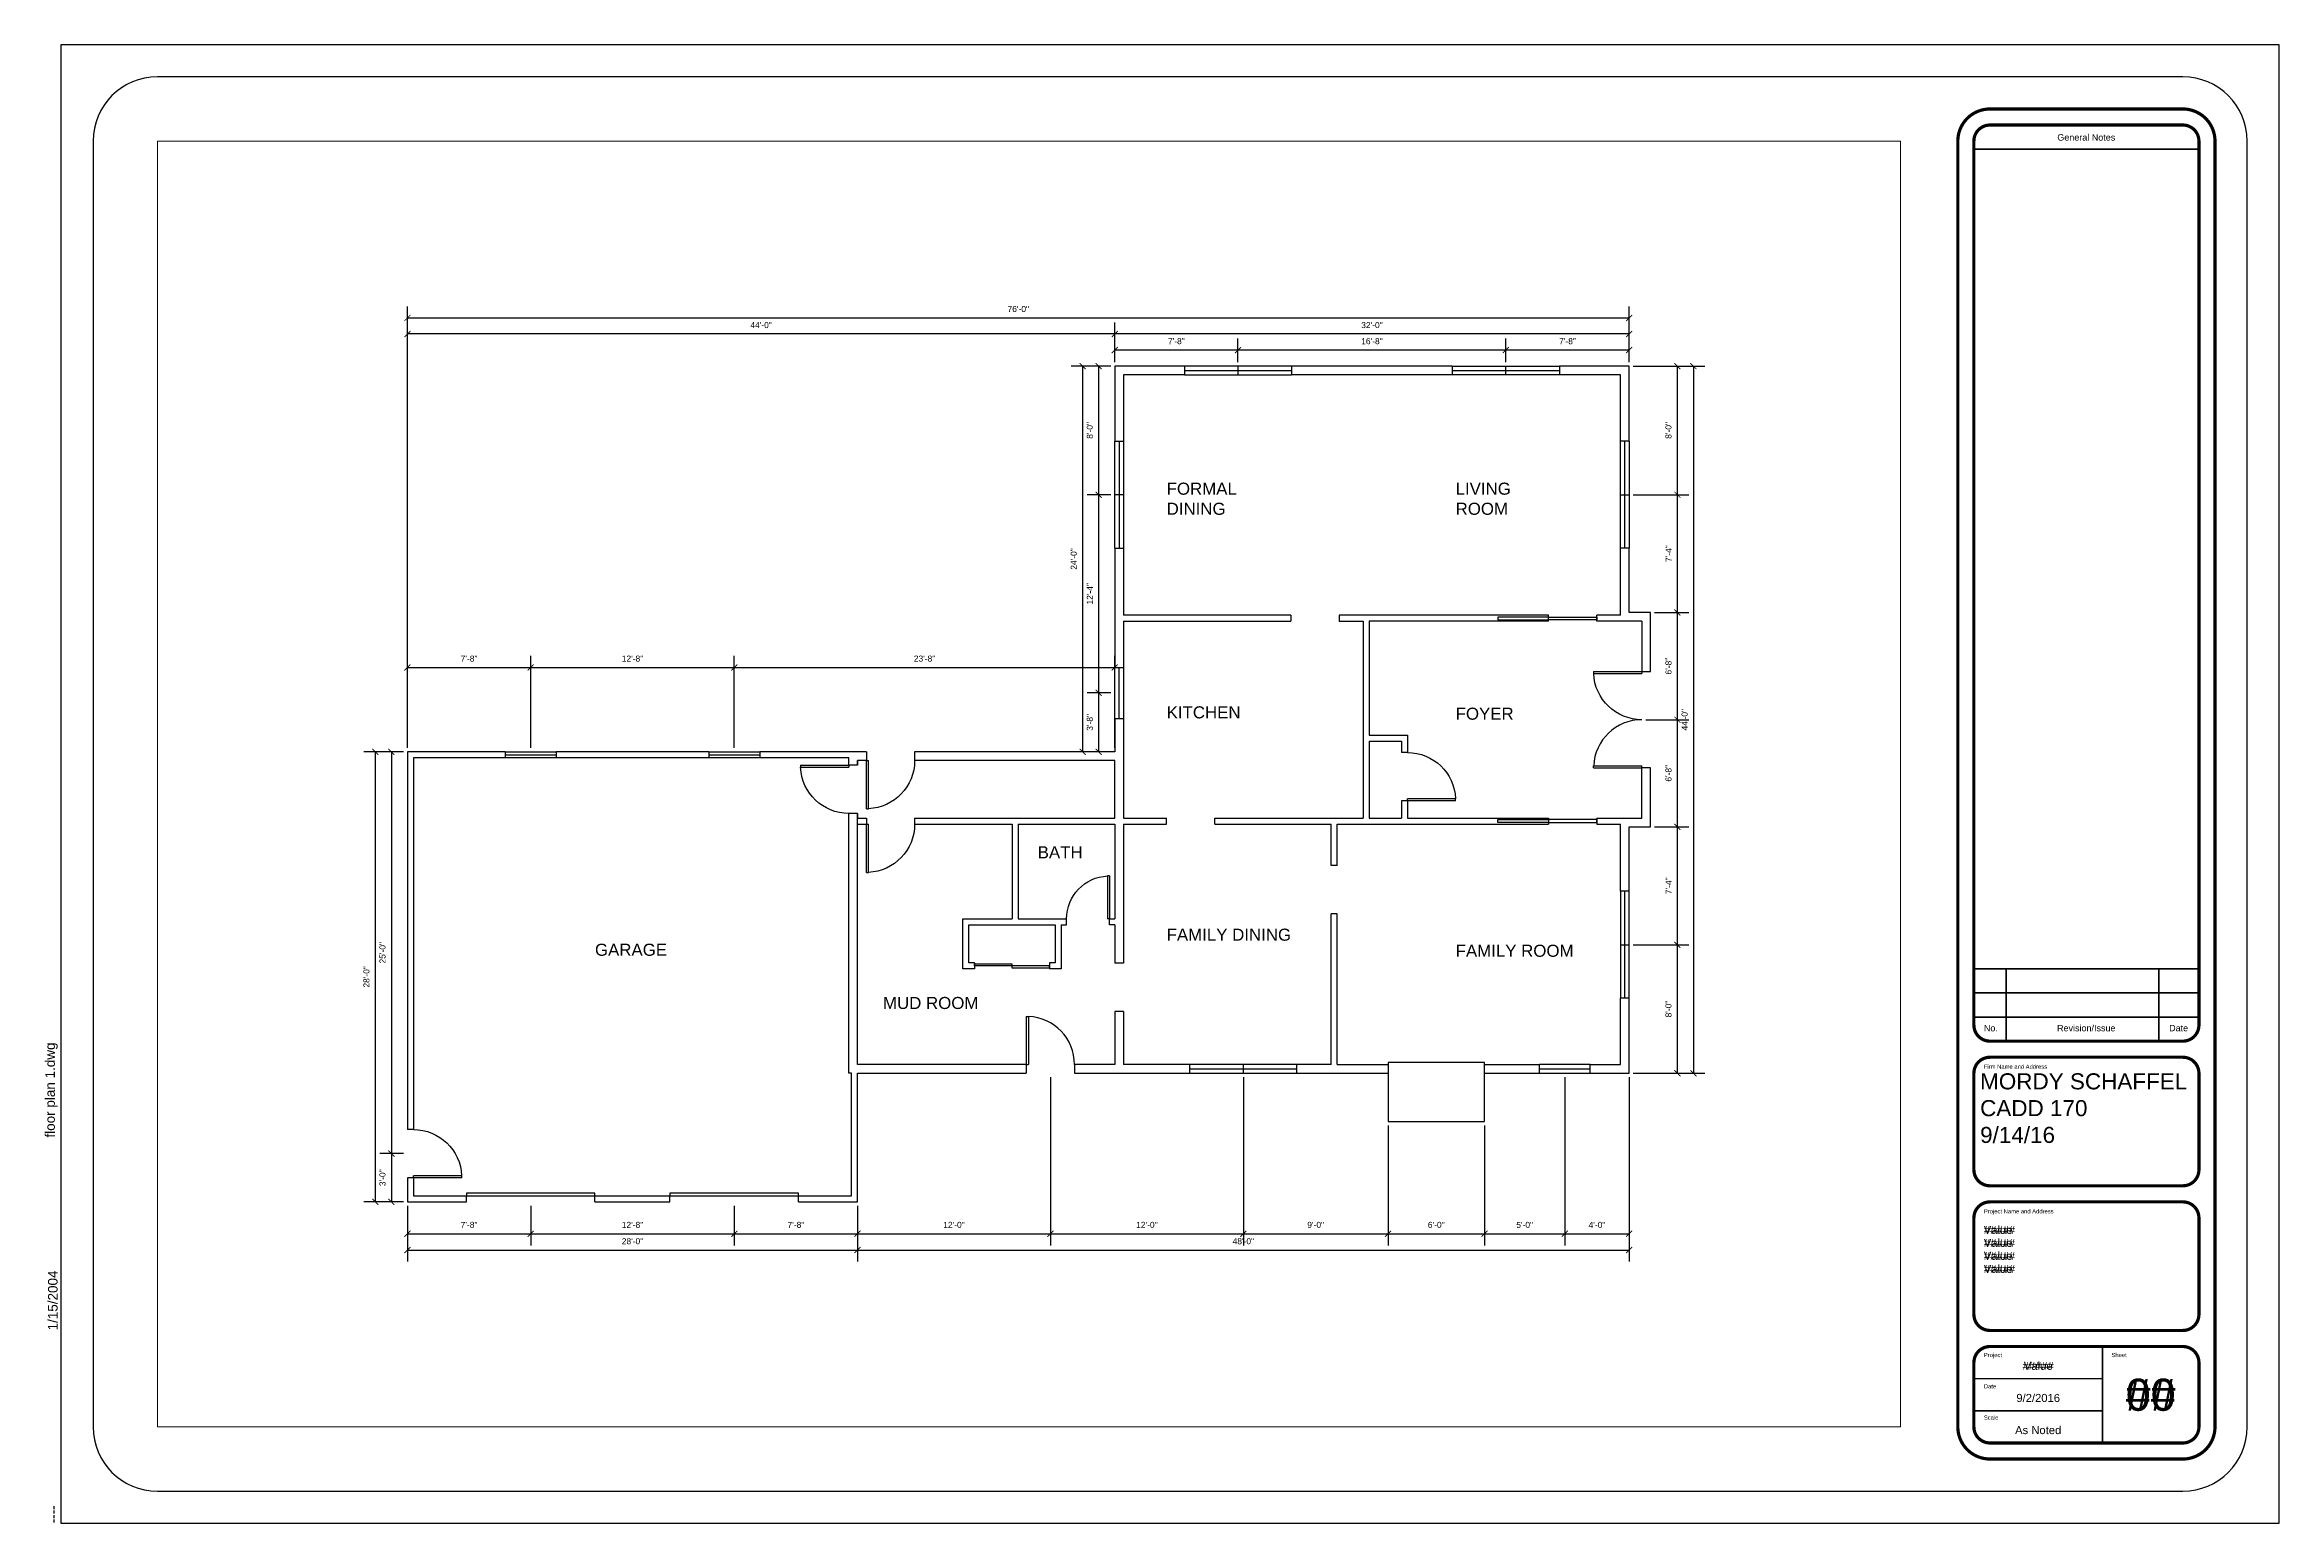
# Paper-space layout 'Arch D' of a CAD drawing. Header units: inches. Extents: x -0.3 to 34.5, y 0 to 23.
# The model-space entities are those that its viewports show. They can reach past a viewport. Long polylines and large blocks are cut down to what shows.
import ezdxf
from ezdxf.enums import TextEntityAlignment as Align

# ---------------------------------------------------------------- set-up
doc = ezdxf.new("R2010")
doc.units = ezdxf.units.IN
doc.header["$MEASUREMENT"] = 0
for name, color, linetype in [('a-door', 2, 'Continuous'), ('flr-1', 201, 'Continuous'), ('flr-1-a-anno-dims', 30, 'Continuous'), ('flr-1-a-anno-text', 4, 'Continuous'), ('flr-1-a-glaz', 2, 'Continuous'), ('flr-1-a-glaz-sill', 1, 'Continuous'), ('Title Block', 7, 'Continuous')]:
    doc.layers.add(name, color=color, linetype=linetype)
doc.styles.add('Roman', font='arial.ttf')
doc.dimstyles.get("Standard").update_dxf_attribs({"dimtxt": 0.09375, "dimasz": 0.09375, "dimexe": 0.18, "dimexo": 0.0625, "dimgap": 0.09, "dimtad": 1, "dimdec": 6, "dimzin": 3, "dimdsep": 46, "dimlunit": 4, "dimtxsty": 'Roman', "dimblk": 'ARCHTICK', "dimcen": 0.09, "dimclrd": 256, "dimclre": 256, "dimclrt": 256, "dimadec": 0, "dimazin": 0, "dimtfac": 1, "dimtdec": 6, "dimtofl": 0, "dimtmove": 2, "dimatfit": 3, "dimfxl": 1, "dimtolj": 1, "dimtzin": 0, "dimlwd": -1, "dimlwe": -1, "dimarcsym": 0})

# ---------------------------------------------------------------- blocks, each defined once
blk = doc.blocks.new('Title Block')
at = {"layer": 'Title Block'}
for p, q in [((34.5, 23), (0, 23)), ((0, 23), (0, 0)), ((34.5, 0), (34.5, 23)), ((33, 22.5), (1.5, 22.5)), ((0.5, 21.5), (0.5, 1.5)), ((34, 1.5), (34, 21.5)), ((1.5, 0.5), (33, 0.5)), ((0, 0), (34.5, 0))]:
    blk.add_line(p, q, dxfattribs=at)
at = {"layer": 'Title Block', "const_width": 0.05}
for points in [[(30, 1), (33, 1, 0.414214), (33.5, 1.5), (33.5, 21.5, 0.414214), (33, 22), (30, 22, 0.414214), (29.5, 21.5), (29.5, 1.5, 0.414214)], [(30, 7.5), (33, 7.5, 0.414214), (33.25, 7.75), (33.25, 21.5, 0.414214), (33, 21.75), (30, 21.75, 0.414214), (29.75, 21.5), (29.75, 7.75, 0.414214)], [(30, 5.25), (33, 5.25, 0.414214), (33.25, 5.5), (33.25, 7, 0.414214), (33, 7.25), (30, 7.25, 0.414214), (29.75, 7), (29.75, 5.5, 0.414214)], [(30, 3), (33, 3, 0.414214), (33.25, 3.25), (33.25, 4.75, 0.414214), (33, 5), (30, 5, 0.414214), (29.75, 4.75), (29.75, 3.25, 0.414214)], [(30, 1.25), (33, 1.25, 0.414214), (33.25, 1.5), (33.25, 2.5, 0.414214), (33, 2.75), (30, 2.75, 0.414214), (29.75, 2.5), (29.75, 1.5, 0.414214)]]:
    blk.add_lwpolyline(points, format="xyb", close=True, dxfattribs=at)
at = {"layer": 'Title Block', "const_width": 0.025}
for points in [[(29.75, 21.375), (33.25, 21.375)], [(29.75, 8.625), (33.25, 8.625)], [(30.25, 7.5), (30.25, 8.625)], [(32.625, 7.5), (32.625, 8.625)], [(29.75, 8.25), (33.25, 8.25)], [(29.75, 7.875), (33.25, 7.875)], [(31.75, 1.25), (31.75, 2.75)], [(29.75, 2.25), (31.75, 2.25)], [(29.75, 1.75), (31.75, 1.75)]]:
    blk.add_lwpolyline(points, dxfattribs=at)
at = {"layer": 'Title Block'}
for centre, start, end in [((1.5, 21.5), 90, 180), ((33, 21.5), 0, 90), ((1.5, 1.5), 180, 270), ((33, 1.5), 270, 0)]:
    blk.add_arc(centre, 1, start, end, dxfattribs=at)
at = {"layer": 'Title Block', "style": 'Roman'}
for s, p in [('General Notes', (31.498, 21.558)), ('No.', (30.014, 7.703)), ('Revision/Issue', (31.498, 7.703)), ('Date', (32.934, 7.703))]:
    blk.add_text(s, height=0.1, dxfattribs=at).set_placement(p, align=Align.MIDDLE_CENTER)
for s, p in [('Firm Name and Address', (29.905, 7.071)), ('Project Name and Address', (29.905, 4.821)), ('Project', (29.905, 2.585)), ('Sheet', (31.89, 2.585)), ('Date', (29.905, 2.099)), ('Scale', (29.905, 1.613))]:
    blk.add_text(s, height=0.065, dxfattribs=at).set_placement(p)
at = {"layer": 'Title Block', "color": 0, "style": 'Roman', "flags": 8}
for tag, p in [('PROJECTNAME', (29.905, 4.502)), ('PROJECTADDRESS1', (29.905, 4.3)), ('PROJECTADDRESS2', (29.905, 4.098)), ('PROJECTADDRESS3', (29.905, 3.895))]:
    blk.add_attdef(tag, p, '', height=0.125, dxfattribs=at)
at = {"layer": 'Title Block', "style": 'Roman', "flags": 8}
for tag, height, p in [('PROJECTNAME', 0.125, (30.75, 2.45)), ('SHEETNO', 0.5, (32.5, 2)), ('DATE', 0.125, (30.75, 1.95))]:
    blk.add_attdef(tag, text='', height=height, dxfattribs=at).set_placement(p, align=Align.MIDDLE_CENTER)
at = {"layer": 'Title Block', "style": 'Roman'}
blk.add_attdef('SCALE', text='', height=0.125, dxfattribs=at).set_placement((30.75, 1.45), align=Align.MIDDLE_CENTER)
blk = doc.blocks.new('DR-36')
for p, q in [((0, 36), (0, 0)), ((0, 36), (1.5, 36)), ((1.5, 36), (1.5, 0)), ((0, 0), (1.5, 0))]:
    blk.add_line(p, q)
blk.add_arc((0, 0), 36, 0, 87.6141)
blk = doc.blocks.new('pocket-48')
for p, q in [((-36, 1.375), (-36, 3.375)), ((-36, 3.375), (0, 3.375)), ((0, 1.375), (-36, 1.375)), ((38, 3.375), (0, 3.375)), ((0, 3.375), (0, 1.375)), ((0, 1.375), (38, 1.375)), ((0, 1.375), (0, 0)), ((38, 1.375), (38, 3.375))]:
    blk.add_line(p, q)
blk = doc.blocks.new('_ArchTick')
at = {"color": 0, "linetype": 'ByBlock', "const_width": 0.15}
blk.add_lwpolyline([(-0.5, -0.5), (0.5, 0.5)], dxfattribs=at)
blk = doc.blocks.new('*D8')
at = {"layer": 'Defpoints', "color": 0, "transparency": 16777216}
for p in [(384, 36), (384, 0), (-528, -288)]:
    blk.add_point(p, dxfattribs=at)
at = {"layer": 'flr-1-a-anno-dims', "transparency": 16777216}
for p, q in [((-528, -285), (-528, 44.6)), ((-528, 36), (384, 36)), ((384, 3), (384, 44.6))]:
    blk.add_line(p, q, dxfattribs=at)
at = {"layer": 'flr-1-a-anno-dims', "transparency": 16777216, "xscale": 4.5, "yscale": 4.5, "zscale": 4.5, "rotation": 180}
blk.add_blockref('_ArchTick', (-528, 36), dxfattribs=at)
at = {"layer": 'flr-1-a-anno-dims', "transparency": 16777216, "xscale": 4.5, "yscale": 4.5, "zscale": 4.5}
blk.add_blockref('_ArchTick', (384, 36), dxfattribs=at)
at = {"layer": 'flr-1-a-anno-dims', "transparency": 16777216, "insert": (-72, 42.6), "char_height": 4.5, "attachment_point": 5, "style": 'Roman'}
blk.add_mtext('\\A1;76\'-0"', dxfattribs=at)
blk = doc.blocks.new('*D9')
at = {"layer": 'Defpoints', "color": 0, "transparency": 16777216}
for p in [(0, 24), (0, 0), (384, 0)]:
    blk.add_point(p, dxfattribs=at)
at = {"layer": 'flr-1-a-anno-dims', "transparency": 16777216}
for p, q in [((0, 3), (0, 32.6)), ((384, 24), (0, 24)), ((384, 3), (384, 32.6))]:
    blk.add_line(p, q, dxfattribs=at)
at = {"layer": 'flr-1-a-anno-dims', "transparency": 16777216, "xscale": 4.5, "yscale": 4.5, "zscale": 4.5, "rotation": 180}
blk.add_blockref('_ArchTick', (0, 24), dxfattribs=at)
at = {"layer": 'flr-1-a-anno-dims', "transparency": 16777216, "xscale": 4.5, "yscale": 4.5, "zscale": 4.5}
blk.add_blockref('_ArchTick', (384, 24), dxfattribs=at)
at = {"layer": 'flr-1-a-anno-dims', "transparency": 16777216, "insert": (192, 30.6), "char_height": 4.5, "attachment_point": 5, "style": 'Roman'}
blk.add_mtext('\\A1;32\'-0"', dxfattribs=at)
blk = doc.blocks.new('*D10')
at = {"layer": 'Defpoints', "color": 0, "transparency": 16777216}
for p in [(-528, 24), (0, 0), (-528, -288)]:
    blk.add_point(p, dxfattribs=at)
at = {"layer": 'flr-1-a-anno-dims', "transparency": 16777216}
for p, q in [((-528, -285), (-528, 32.6)), ((0, 24), (-528, 24)), ((0, 3), (0, 32.6))]:
    blk.add_line(p, q, dxfattribs=at)
at = {"layer": 'flr-1-a-anno-dims', "transparency": 16777216, "xscale": 4.5, "yscale": 4.5, "zscale": 4.5, "rotation": 180}
blk.add_blockref('_ArchTick', (-528, 24), dxfattribs=at)
at = {"layer": 'flr-1-a-anno-dims', "transparency": 16777216, "xscale": 4.5, "yscale": 4.5, "zscale": 4.5}
blk.add_blockref('_ArchTick', (0, 24), dxfattribs=at)
at = {"layer": 'flr-1-a-anno-dims', "transparency": 16777216, "insert": (-264, 30.6), "char_height": 4.5, "attachment_point": 5, "style": 'Roman'}
blk.add_mtext('\\A1;44\'-0"', dxfattribs=at)
blk = doc.blocks.new('*D11')
at = {"layer": 'Defpoints', "color": 0, "transparency": 16777216}
for p in [(292, 12), (292, 0), (384, 0)]:
    blk.add_point(p, dxfattribs=at)
at = {"layer": 'flr-1-a-anno-dims', "transparency": 16777216}
for p, q in [((292, 3), (292, 20.6)), ((384, 3), (384, 20.6)), ((384, 12), (292, 12))]:
    blk.add_line(p, q, dxfattribs=at)
at = {"layer": 'flr-1-a-anno-dims', "transparency": 16777216, "xscale": 4.5, "yscale": 4.5, "zscale": 4.5, "rotation": 180}
blk.add_blockref('_ArchTick', (292, 12), dxfattribs=at)
at = {"layer": 'flr-1-a-anno-dims', "transparency": 16777216, "xscale": 4.5, "yscale": 4.5, "zscale": 4.5}
blk.add_blockref('_ArchTick', (384, 12), dxfattribs=at)
at = {"layer": 'flr-1-a-anno-dims', "transparency": 16777216, "insert": (338, 18.6), "char_height": 4.5, "attachment_point": 5, "style": 'Roman'}
blk.add_mtext('\\A1;7\'-8"', dxfattribs=at)
blk = doc.blocks.new('*D12')
at = {"layer": 'Defpoints', "color": 0, "transparency": 16777216}
for p in [(92, 12), (92, 0), (292, 0)]:
    blk.add_point(p, dxfattribs=at)
at = {"layer": 'flr-1-a-anno-dims', "transparency": 16777216}
for p, q in [((92, 3), (92, 20.6)), ((292, 3), (292, 20.6)), ((292, 12), (92, 12))]:
    blk.add_line(p, q, dxfattribs=at)
at = {"layer": 'flr-1-a-anno-dims', "transparency": 16777216, "xscale": 4.5, "yscale": 4.5, "zscale": 4.5, "rotation": 180}
blk.add_blockref('_ArchTick', (92, 12), dxfattribs=at)
at = {"layer": 'flr-1-a-anno-dims', "transparency": 16777216, "xscale": 4.5, "yscale": 4.5, "zscale": 4.5}
blk.add_blockref('_ArchTick', (292, 12), dxfattribs=at)
at = {"layer": 'flr-1-a-anno-dims', "transparency": 16777216, "insert": (192, 18.6), "char_height": 4.5, "attachment_point": 5, "style": 'Roman'}
blk.add_mtext('\\A1;16\'-8"', dxfattribs=at)
blk = doc.blocks.new('*D13')
at = {"layer": 'Defpoints', "color": 0, "transparency": 16777216}
for p in [(0, 12), (0, 0), (92, 0)]:
    blk.add_point(p, dxfattribs=at)
at = {"layer": 'flr-1-a-anno-dims', "transparency": 16777216}
for p, q in [((0, 3), (0, 20.6)), ((92, 3), (92, 20.6)), ((92, 12), (0, 12))]:
    blk.add_line(p, q, dxfattribs=at)
at = {"layer": 'flr-1-a-anno-dims', "transparency": 16777216, "xscale": 4.5, "yscale": 4.5, "zscale": 4.5, "rotation": 180}
blk.add_blockref('_ArchTick', (0, 12), dxfattribs=at)
at = {"layer": 'flr-1-a-anno-dims', "transparency": 16777216, "xscale": 4.5, "yscale": 4.5, "zscale": 4.5}
blk.add_blockref('_ArchTick', (92, 12), dxfattribs=at)
at = {"layer": 'flr-1-a-anno-dims', "transparency": 16777216, "insert": (46, 18.6), "char_height": 4.5, "attachment_point": 5, "style": 'Roman'}
blk.add_mtext('\\A1;7\'-8"', dxfattribs=at)
blk = doc.blocks.new('*D14')
at = {"layer": 'Defpoints', "color": 0, "transparency": 16777216}
for p in [(384, 0), (384, -528), (432, -528)]:
    blk.add_point(p, dxfattribs=at)
at = {"layer": 'flr-1-a-anno-dims', "transparency": 16777216}
for p, q in [((387, 0), (440.6, 0)), ((432, 0), (432, -528)), ((387, -528), (440.6, -528))]:
    blk.add_line(p, q, dxfattribs=at)
at = {"layer": 'flr-1-a-anno-dims', "transparency": 16777216, "xscale": 4.5, "yscale": 4.5, "zscale": 4.5}
for p, rotation in [((432, 0), 90), ((432, -528), 270)]:
    blk.add_blockref('_ArchTick', p, dxfattribs=dict(at, rotation=rotation))
at = {"layer": 'flr-1-a-anno-dims', "transparency": 16777216, "insert": (425.4, -264), "char_height": 4.5, "attachment_point": 5, "rotation": 90, "style": 'Roman'}
blk.add_mtext('\\A1;44\'-0"', dxfattribs=at)
blk = doc.blocks.new('*D15')
at = {"layer": 'Defpoints', "color": 0, "transparency": 16777216}
for p in [(384, -432), (420, -432), (384, -528)]:
    blk.add_point(p, dxfattribs=at)
at = {"layer": 'flr-1-a-anno-dims', "transparency": 16777216}
for p, q in [((387, -432), (428.6, -432)), ((420, -528), (420, -432)), ((387, -528), (428.6, -528))]:
    blk.add_line(p, q, dxfattribs=at)
at = {"layer": 'flr-1-a-anno-dims', "transparency": 16777216, "xscale": 4.5, "yscale": 4.5, "zscale": 4.5}
for p, rotation in [((420, -432), 90), ((420, -528), 270)]:
    blk.add_blockref('_ArchTick', p, dxfattribs=dict(at, rotation=rotation))
at = {"layer": 'flr-1-a-anno-dims', "transparency": 16777216, "insert": (413.4, -480), "char_height": 4.5, "attachment_point": 5, "rotation": 90, "style": 'Roman'}
blk.add_mtext('\\A1;8\'-0"', dxfattribs=at)
blk = doc.blocks.new('*D16')
at = {"layer": 'Defpoints', "color": 0, "transparency": 16777216}
for p in [(400, -344), (420, -344), (384, -432)]:
    blk.add_point(p, dxfattribs=at)
at = {"layer": 'flr-1-a-anno-dims', "transparency": 16777216}
for p, q in [((403, -344), (428.64, -344)), ((420, -432), (420, -344)), ((387, -432), (428.64, -432))]:
    blk.add_line(p, q, dxfattribs=at)
at = {"layer": 'flr-1-a-anno-dims', "transparency": 16777216, "xscale": 4.5, "yscale": 4.5, "zscale": 4.5}
for p, rotation in [((420, -344), 90), ((420, -432), 270)]:
    blk.add_blockref('_ArchTick', p, dxfattribs=dict(at, rotation=rotation))
at = {"layer": 'flr-1-a-anno-dims', "transparency": 16777216, "insert": (413.43, -388), "char_height": 4.5, "attachment_point": 5, "rotation": 90, "style": 'Roman'}
blk.add_mtext('\\A1;7\'-4"', dxfattribs=at)
blk = doc.blocks.new('*D17')
at = {"layer": 'Defpoints', "color": 0, "transparency": 16777216}
for p in [(393.5, -264), (420, -264), (400, -344)]:
    blk.add_point(p, dxfattribs=at)
at = {"layer": 'flr-1-a-anno-dims', "transparency": 16777216}
for p, q in [((396.5, -264), (428.6, -264)), ((420, -344), (420, -264)), ((403, -344), (428.6, -344))]:
    blk.add_line(p, q, dxfattribs=at)
at = {"layer": 'flr-1-a-anno-dims', "transparency": 16777216, "xscale": 4.5, "yscale": 4.5, "zscale": 4.5}
for p, rotation in [((420, -264), 90), ((420, -344), 270)]:
    blk.add_blockref('_ArchTick', p, dxfattribs=dict(at, rotation=rotation))
at = {"layer": 'flr-1-a-anno-dims', "transparency": 16777216, "insert": (413.4, -304), "char_height": 4.5, "attachment_point": 5, "rotation": 90, "style": 'Roman'}
blk.add_mtext('\\A1;6\'-8"', dxfattribs=at)
blk = doc.blocks.new('*D18')
at = {"layer": 'Defpoints', "color": 0, "transparency": 16777216}
for p in [(400, -184), (420, -184), (393.5, -264)]:
    blk.add_point(p, dxfattribs=at)
at = {"layer": 'flr-1-a-anno-dims', "transparency": 16777216}
for p, q in [((403, -184), (428.6, -184)), ((420, -264), (420, -184)), ((396.5, -264), (428.6, -264))]:
    blk.add_line(p, q, dxfattribs=at)
at = {"layer": 'flr-1-a-anno-dims', "transparency": 16777216, "xscale": 4.5, "yscale": 4.5, "zscale": 4.5}
for p, rotation in [((420, -184), 90), ((420, -264), 270)]:
    blk.add_blockref('_ArchTick', p, dxfattribs=dict(at, rotation=rotation))
at = {"layer": 'flr-1-a-anno-dims', "transparency": 16777216, "insert": (413.4, -224), "char_height": 4.5, "attachment_point": 5, "rotation": 90, "style": 'Roman'}
blk.add_mtext('\\A1;6\'-8"', dxfattribs=at)
blk = doc.blocks.new('*D19')
at = {"layer": 'Defpoints', "color": 0, "transparency": 16777216}
for p in [(384, -96), (420, -96), (400, -184)]:
    blk.add_point(p, dxfattribs=at)
at = {"layer": 'flr-1-a-anno-dims', "transparency": 16777216}
for p, q in [((387, -96), (428.64, -96)), ((420, -184), (420, -96)), ((403, -184), (428.64, -184))]:
    blk.add_line(p, q, dxfattribs=at)
at = {"layer": 'flr-1-a-anno-dims', "transparency": 16777216, "xscale": 4.5, "yscale": 4.5, "zscale": 4.5}
for p, rotation in [((420, -96), 90), ((420, -184), 270)]:
    blk.add_blockref('_ArchTick', p, dxfattribs=dict(at, rotation=rotation))
at = {"layer": 'flr-1-a-anno-dims', "transparency": 16777216, "insert": (413.43, -140), "char_height": 4.5, "attachment_point": 5, "rotation": 90, "style": 'Roman'}
blk.add_mtext('\\A1;7\'-4"', dxfattribs=at)
blk = doc.blocks.new('*D20')
at = {"layer": 'Defpoints', "color": 0, "transparency": 16777216}
for p in [(384, 0), (420, 0), (384, -96)]:
    blk.add_point(p, dxfattribs=at)
at = {"layer": 'flr-1-a-anno-dims', "transparency": 16777216}
for p, q in [((387, 0), (428.6, 0)), ((420, -96), (420, 0)), ((387, -96), (428.6, -96))]:
    blk.add_line(p, q, dxfattribs=at)
at = {"layer": 'flr-1-a-anno-dims', "transparency": 16777216, "xscale": 4.5, "yscale": 4.5, "zscale": 4.5}
for p, rotation in [((420, 0), 90), ((420, -96), 270)]:
    blk.add_blockref('_ArchTick', p, dxfattribs=dict(at, rotation=rotation))
at = {"layer": 'flr-1-a-anno-dims', "transparency": 16777216, "insert": (413.4, -48), "char_height": 4.5, "attachment_point": 5, "rotation": 90, "style": 'Roman'}
blk.add_mtext('\\A1;8\'-0"', dxfattribs=at)
blk = doc.blocks.new('*D21')
at = {"layer": 'Defpoints', "color": 0, "transparency": 16777216}
for p in [(-528, -624), (-192, -624), (-192, -660)]:
    blk.add_point(p, dxfattribs=at)
at = {"layer": 'flr-1-a-anno-dims', "transparency": 16777216}
for p, q in [((-528, -627), (-528, -668.6)), ((-192, -627), (-192, -668.6)), ((-528, -660), (-192, -660))]:
    blk.add_line(p, q, dxfattribs=at)
at = {"layer": 'flr-1-a-anno-dims', "transparency": 16777216, "xscale": 4.5, "yscale": 4.5, "zscale": 4.5, "rotation": 180}
blk.add_blockref('_ArchTick', (-528, -660), dxfattribs=at)
at = {"layer": 'flr-1-a-anno-dims', "transparency": 16777216, "xscale": 4.5, "yscale": 4.5, "zscale": 4.5}
blk.add_blockref('_ArchTick', (-192, -660), dxfattribs=at)
at = {"layer": 'flr-1-a-anno-dims', "transparency": 16777216, "insert": (-360, -653.4), "char_height": 4.5, "attachment_point": 5, "style": 'Roman'}
blk.add_mtext('\\A1;28\'-0"', dxfattribs=at)
blk = doc.blocks.new('*D22')
at = {"layer": 'Defpoints', "color": 0, "transparency": 16777216}
for p in [(384, -528), (-192, -624), (384, -660)]:
    blk.add_point(p, dxfattribs=at)
at = {"layer": 'flr-1-a-anno-dims', "transparency": 16777216}
for p, q in [((384, -531), (384, -668.6)), ((-192, -627), (-192, -668.6)), ((-192, -660), (384, -660))]:
    blk.add_line(p, q, dxfattribs=at)
at = {"layer": 'flr-1-a-anno-dims', "transparency": 16777216, "xscale": 4.5, "yscale": 4.5, "zscale": 4.5, "rotation": 180}
blk.add_blockref('_ArchTick', (-192, -660), dxfattribs=at)
at = {"layer": 'flr-1-a-anno-dims', "transparency": 16777216, "xscale": 4.5, "yscale": 4.5, "zscale": 4.5}
blk.add_blockref('_ArchTick', (384, -660), dxfattribs=at)
at = {"layer": 'flr-1-a-anno-dims', "transparency": 16777216, "insert": (96, -653.4), "char_height": 4.5, "attachment_point": 5, "style": 'Roman'}
blk.add_mtext('\\A1;48\'-0"', dxfattribs=at)
blk = doc.blocks.new('*D23')
at = {"layer": 'Defpoints', "color": 0, "transparency": 16777216}
for p in [(-528, -624), (-436, -624), (-436, -647.8)]:
    blk.add_point(p, dxfattribs=at)
at = {"layer": 'flr-1-a-anno-dims', "transparency": 16777216}
for p, q in [((-528, -627), (-528, -656.5)), ((-436, -627), (-436, -656.5)), ((-528, -647.8), (-436, -647.8))]:
    blk.add_line(p, q, dxfattribs=at)
at = {"layer": 'flr-1-a-anno-dims', "transparency": 16777216, "xscale": 4.5, "yscale": 4.5, "zscale": 4.5, "rotation": 180}
blk.add_blockref('_ArchTick', (-528, -647.8), dxfattribs=at)
at = {"layer": 'flr-1-a-anno-dims', "transparency": 16777216, "xscale": 4.5, "yscale": 4.5, "zscale": 4.5}
blk.add_blockref('_ArchTick', (-436, -647.8), dxfattribs=at)
at = {"layer": 'flr-1-a-anno-dims', "transparency": 16777216, "insert": (-482, -641.2), "char_height": 4.5, "attachment_point": 5, "style": 'Roman'}
blk.add_mtext('\\A1;7\'-8"', dxfattribs=at)
blk = doc.blocks.new('*D24')
at = {"layer": 'Defpoints', "color": 0, "transparency": 16777216}
for p in [(-436, -624), (-284, -624), (-284, -647.8)]:
    blk.add_point(p, dxfattribs=at)
at = {"layer": 'flr-1-a-anno-dims', "transparency": 16777216}
for p, q in [((-436, -627), (-436, -656.5)), ((-284, -627), (-284, -656.5)), ((-436, -647.8), (-284, -647.8))]:
    blk.add_line(p, q, dxfattribs=at)
at = {"layer": 'flr-1-a-anno-dims', "transparency": 16777216, "xscale": 4.5, "yscale": 4.5, "zscale": 4.5, "rotation": 180}
blk.add_blockref('_ArchTick', (-436, -647.8), dxfattribs=at)
at = {"layer": 'flr-1-a-anno-dims', "transparency": 16777216, "xscale": 4.5, "yscale": 4.5, "zscale": 4.5}
blk.add_blockref('_ArchTick', (-284, -647.8), dxfattribs=at)
at = {"layer": 'flr-1-a-anno-dims', "transparency": 16777216, "insert": (-360, -641.2), "char_height": 4.5, "attachment_point": 5, "style": 'Roman'}
blk.add_mtext('\\A1;12\'-8"', dxfattribs=at)
blk = doc.blocks.new('*D25')
at = {"layer": 'Defpoints', "color": 0, "transparency": 16777216}
for p in [(-284, -624), (-192, -624), (-192, -647.8)]:
    blk.add_point(p, dxfattribs=at)
at = {"layer": 'flr-1-a-anno-dims', "transparency": 16777216}
for p, q in [((-284, -627), (-284, -656.5)), ((-192, -627), (-192, -656.5)), ((-284, -647.8), (-192, -647.8))]:
    blk.add_line(p, q, dxfattribs=at)
at = {"layer": 'flr-1-a-anno-dims', "transparency": 16777216, "xscale": 4.5, "yscale": 4.5, "zscale": 4.5, "rotation": 180}
blk.add_blockref('_ArchTick', (-284, -647.8), dxfattribs=at)
at = {"layer": 'flr-1-a-anno-dims', "transparency": 16777216, "xscale": 4.5, "yscale": 4.5, "zscale": 4.5}
blk.add_blockref('_ArchTick', (-192, -647.8), dxfattribs=at)
at = {"layer": 'flr-1-a-anno-dims', "transparency": 16777216, "insert": (-238, -641.2), "char_height": 4.5, "attachment_point": 5, "style": 'Roman'}
blk.add_mtext('\\A1;7\'-8"', dxfattribs=at)
blk = doc.blocks.new('*D26')
at = {"layer": 'Defpoints', "color": 0, "transparency": 16777216}
for p in [(-48, -528), (-192, -624), (-48, -647.8)]:
    blk.add_point(p, dxfattribs=at)
at = {"layer": 'flr-1-a-anno-dims', "transparency": 16777216}
for p, q in [((-48, -531), (-48, -656.5)), ((-192, -627), (-192, -656.5)), ((-192, -647.8), (-48, -647.8))]:
    blk.add_line(p, q, dxfattribs=at)
at = {"layer": 'flr-1-a-anno-dims', "transparency": 16777216, "xscale": 4.5, "yscale": 4.5, "zscale": 4.5, "rotation": 180}
blk.add_blockref('_ArchTick', (-192, -647.8), dxfattribs=at)
at = {"layer": 'flr-1-a-anno-dims', "transparency": 16777216, "xscale": 4.5, "yscale": 4.5, "zscale": 4.5}
blk.add_blockref('_ArchTick', (-48, -647.8), dxfattribs=at)
at = {"layer": 'flr-1-a-anno-dims', "transparency": 16777216, "insert": (-120, -641.2), "char_height": 4.5, "attachment_point": 5, "style": 'Roman'}
blk.add_mtext('\\A1;12\'-0"', dxfattribs=at)
blk = doc.blocks.new('*D27')
at = {"layer": 'Defpoints', "color": 0, "transparency": 16777216}
for p in [(-48, -528), (96, -528), (96, -647.8)]:
    blk.add_point(p, dxfattribs=at)
at = {"layer": 'flr-1-a-anno-dims', "transparency": 16777216}
for p, q in [((-48, -531), (-48, -656.5)), ((96, -531), (96, -656.5)), ((-48, -647.8), (96, -647.8))]:
    blk.add_line(p, q, dxfattribs=at)
at = {"layer": 'flr-1-a-anno-dims', "transparency": 16777216, "xscale": 4.5, "yscale": 4.5, "zscale": 4.5, "rotation": 180}
blk.add_blockref('_ArchTick', (-48, -647.8), dxfattribs=at)
at = {"layer": 'flr-1-a-anno-dims', "transparency": 16777216, "xscale": 4.5, "yscale": 4.5, "zscale": 4.5}
blk.add_blockref('_ArchTick', (96, -647.8), dxfattribs=at)
at = {"layer": 'flr-1-a-anno-dims', "transparency": 16777216, "insert": (24, -641.2), "char_height": 4.5, "attachment_point": 5, "style": 'Roman'}
blk.add_mtext('\\A1;12\'-0"', dxfattribs=at)
blk = doc.blocks.new('*D28')
at = {"layer": 'Defpoints', "color": 0, "transparency": 16777216}
for p in [(96, -528), (204, -564), (204, -647.8)]:
    blk.add_point(p, dxfattribs=at)
at = {"layer": 'flr-1-a-anno-dims', "transparency": 16777216}
for p, q in [((96, -531), (96, -656.5)), ((204, -567), (204, -656.5)), ((96, -647.8), (204, -647.8))]:
    blk.add_line(p, q, dxfattribs=at)
at = {"layer": 'flr-1-a-anno-dims', "transparency": 16777216, "xscale": 4.5, "yscale": 4.5, "zscale": 4.5, "rotation": 180}
blk.add_blockref('_ArchTick', (96, -647.8), dxfattribs=at)
at = {"layer": 'flr-1-a-anno-dims', "transparency": 16777216, "xscale": 4.5, "yscale": 4.5, "zscale": 4.5}
blk.add_blockref('_ArchTick', (204, -647.8), dxfattribs=at)
at = {"layer": 'flr-1-a-anno-dims', "transparency": 16777216, "insert": (150, -641.2), "char_height": 4.5, "attachment_point": 5, "style": 'Roman'}
blk.add_mtext('\\A1;9\'-0"', dxfattribs=at)
blk = doc.blocks.new('*D29')
at = {"layer": 'Defpoints', "color": 0, "transparency": 16777216}
for p in [(204, -564), (276, -564), (276, -647.8)]:
    blk.add_point(p, dxfattribs=at)
at = {"layer": 'flr-1-a-anno-dims', "transparency": 16777216}
for p, q in [((204, -567), (204, -656.5)), ((276, -567), (276, -656.5)), ((204, -647.8), (276, -647.8))]:
    blk.add_line(p, q, dxfattribs=at)
at = {"layer": 'flr-1-a-anno-dims', "transparency": 16777216, "xscale": 4.5, "yscale": 4.5, "zscale": 4.5, "rotation": 180}
blk.add_blockref('_ArchTick', (204, -647.8), dxfattribs=at)
at = {"layer": 'flr-1-a-anno-dims', "transparency": 16777216, "xscale": 4.5, "yscale": 4.5, "zscale": 4.5}
blk.add_blockref('_ArchTick', (276, -647.8), dxfattribs=at)
at = {"layer": 'flr-1-a-anno-dims', "transparency": 16777216, "insert": (240, -641.2), "char_height": 4.5, "attachment_point": 5, "style": 'Roman'}
blk.add_mtext('\\A1;6\'-0"', dxfattribs=at)
blk = doc.blocks.new('*D30')
at = {"layer": 'Defpoints', "color": 0, "transparency": 16777216}
for p in [(336, -528), (276, -564), (336, -647.8)]:
    blk.add_point(p, dxfattribs=at)
at = {"layer": 'flr-1-a-anno-dims', "transparency": 16777216}
for p, q in [((336, -531), (336, -656.5)), ((276, -567), (276, -656.5)), ((276, -647.8), (336, -647.8))]:
    blk.add_line(p, q, dxfattribs=at)
at = {"layer": 'flr-1-a-anno-dims', "transparency": 16777216, "xscale": 4.5, "yscale": 4.5, "zscale": 4.5, "rotation": 180}
blk.add_blockref('_ArchTick', (276, -647.8), dxfattribs=at)
at = {"layer": 'flr-1-a-anno-dims', "transparency": 16777216, "xscale": 4.5, "yscale": 4.5, "zscale": 4.5}
blk.add_blockref('_ArchTick', (336, -647.8), dxfattribs=at)
at = {"layer": 'flr-1-a-anno-dims', "transparency": 16777216, "insert": (306, -641.2), "char_height": 4.5, "attachment_point": 5, "style": 'Roman'}
blk.add_mtext('\\A1;5\'-0"', dxfattribs=at)
blk = doc.blocks.new('*D31')
at = {"layer": 'Defpoints', "color": 0, "transparency": 16777216}
for p in [(336, -528), (384, -528), (384, -647.8)]:
    blk.add_point(p, dxfattribs=at)
at = {"layer": 'flr-1-a-anno-dims', "transparency": 16777216}
for p, q in [((336, -531), (336, -656.5)), ((384, -531), (384, -656.5)), ((336, -647.8), (384, -647.8))]:
    blk.add_line(p, q, dxfattribs=at)
at = {"layer": 'flr-1-a-anno-dims', "transparency": 16777216, "xscale": 4.5, "yscale": 4.5, "zscale": 4.5, "rotation": 180}
blk.add_blockref('_ArchTick', (336, -647.8), dxfattribs=at)
at = {"layer": 'flr-1-a-anno-dims', "transparency": 16777216, "xscale": 4.5, "yscale": 4.5, "zscale": 4.5}
blk.add_blockref('_ArchTick', (384, -647.8), dxfattribs=at)
at = {"layer": 'flr-1-a-anno-dims', "transparency": 16777216, "insert": (360, -641.2), "char_height": 4.5, "attachment_point": 5, "style": 'Roman'}
blk.add_mtext('\\A1;4\'-0"', dxfattribs=at)
blk = doc.blocks.new('*D32')
at = {"layer": 'Defpoints', "color": 0, "transparency": 16777216}
for p in [(-528, -288), (-540, -588), (-528, -588)]:
    blk.add_point(p, dxfattribs=at)
at = {"layer": 'flr-1-a-anno-dims', "transparency": 16777216}
for p, q in [((-531, -288), (-548.6, -288)), ((-540, -288), (-540, -588)), ((-531, -588), (-548.6, -588))]:
    blk.add_line(p, q, dxfattribs=at)
at = {"layer": 'flr-1-a-anno-dims', "transparency": 16777216, "xscale": 4.5, "yscale": 4.5, "zscale": 4.5}
for p, rotation in [((-540, -288), 90), ((-540, -588), 270)]:
    blk.add_blockref('_ArchTick', p, dxfattribs=dict(at, rotation=rotation))
at = {"layer": 'flr-1-a-anno-dims', "transparency": 16777216, "insert": (-546.6, -438), "char_height": 4.5, "attachment_point": 5, "rotation": 90, "style": 'Roman'}
blk.add_mtext('\\A1;25\'-0"', dxfattribs=at)
blk = doc.blocks.new('*D33')
at = {"layer": 'Defpoints', "color": 0, "transparency": 16777216}
for p in [(-528, -588), (-540, -624), (-528, -624)]:
    blk.add_point(p, dxfattribs=at)
at = {"layer": 'flr-1-a-anno-dims', "transparency": 16777216}
for p, q in [((-531, -588), (-548.6, -588)), ((-540, -588), (-540, -624)), ((-531, -624), (-548.6, -624))]:
    blk.add_line(p, q, dxfattribs=at)
at = {"layer": 'flr-1-a-anno-dims', "transparency": 16777216, "xscale": 4.5, "yscale": 4.5, "zscale": 4.5}
for p, rotation in [((-540, -588), 90), ((-540, -624), 270)]:
    blk.add_blockref('_ArchTick', p, dxfattribs=dict(at, rotation=rotation))
at = {"layer": 'flr-1-a-anno-dims', "transparency": 16777216, "insert": (-546.6, -606), "char_height": 4.5, "attachment_point": 5, "rotation": 90, "style": 'Roman'}
blk.add_mtext('\\A1;3\'-0"', dxfattribs=at)
blk = doc.blocks.new('*D34')
at = {"layer": 'Defpoints', "color": 0, "transparency": 16777216}
for p in [(-528, -288), (-552, -624), (-528, -624)]:
    blk.add_point(p, dxfattribs=at)
at = {"layer": 'flr-1-a-anno-dims', "transparency": 16777216}
for p, q in [((-531, -288), (-560.6, -288)), ((-552, -288), (-552, -624)), ((-531, -624), (-560.6, -624))]:
    blk.add_line(p, q, dxfattribs=at)
at = {"layer": 'flr-1-a-anno-dims', "transparency": 16777216, "xscale": 4.5, "yscale": 4.5, "zscale": 4.5}
for p, rotation in [((-552, -288), 90), ((-552, -624), 270)]:
    blk.add_blockref('_ArchTick', p, dxfattribs=dict(at, rotation=rotation))
at = {"layer": 'flr-1-a-anno-dims', "transparency": 16777216, "insert": (-558.6, -456), "char_height": 4.5, "attachment_point": 5, "rotation": 90, "style": 'Roman'}
blk.add_mtext('\\A1;28\'-0"', dxfattribs=at)
blk = doc.blocks.new('*D35')
at = {"layer": 'Defpoints', "color": 0, "transparency": 16777216}
for p in [(0, 0), (-24, -288), (0, -288)]:
    blk.add_point(p, dxfattribs=at)
at = {"layer": 'flr-1-a-anno-dims', "transparency": 16777216}
for p, q in [((-3, 0), (-32.6, 0)), ((-24, 0), (-24, -288)), ((-3, -288), (-32.6, -288))]:
    blk.add_line(p, q, dxfattribs=at)
at = {"layer": 'flr-1-a-anno-dims', "transparency": 16777216, "xscale": 4.5, "yscale": 4.5, "zscale": 4.5}
for p, rotation in [((-24, 0), 90), ((-24, -288), 270)]:
    blk.add_blockref('_ArchTick', p, dxfattribs=dict(at, rotation=rotation))
at = {"layer": 'flr-1-a-anno-dims', "transparency": 16777216, "insert": (-30.6, -144), "char_height": 4.5, "attachment_point": 5, "rotation": 90, "style": 'Roman'}
blk.add_mtext('\\A1;24\'-0"', dxfattribs=at)
blk = doc.blocks.new('*D36')
at = {"layer": 'Defpoints', "color": 0, "transparency": 16777216}
for p in [(0, 0), (-12, -96), (0, -96)]:
    blk.add_point(p, dxfattribs=at)
at = {"layer": 'flr-1-a-anno-dims', "transparency": 16777216}
for p, q in [((-3, 0), (-20.6, 0)), ((-12, 0), (-12, -96)), ((-3, -96), (-20.6, -96))]:
    blk.add_line(p, q, dxfattribs=at)
at = {"layer": 'flr-1-a-anno-dims', "transparency": 16777216, "xscale": 4.5, "yscale": 4.5, "zscale": 4.5}
for p, rotation in [((-12, 0), 90), ((-12, -96), 270)]:
    blk.add_blockref('_ArchTick', p, dxfattribs=dict(at, rotation=rotation))
at = {"layer": 'flr-1-a-anno-dims', "transparency": 16777216, "insert": (-18.6, -48), "char_height": 4.5, "attachment_point": 5, "rotation": 90, "style": 'Roman'}
blk.add_mtext('\\A1;8\'-0"', dxfattribs=at)
blk = doc.blocks.new('*D37')
at = {"layer": 'Defpoints', "color": 0, "transparency": 16777216}
for p in [(0, -96), (-12, -244), (0, -244)]:
    blk.add_point(p, dxfattribs=at)
at = {"layer": 'flr-1-a-anno-dims', "transparency": 16777216}
for p, q in [((-3, -96), (-20.6, -96)), ((-12, -96), (-12, -244)), ((-3, -244), (-20.6, -244))]:
    blk.add_line(p, q, dxfattribs=at)
at = {"layer": 'flr-1-a-anno-dims', "transparency": 16777216, "xscale": 4.5, "yscale": 4.5, "zscale": 4.5}
for p, rotation in [((-12, -96), 90), ((-12, -244), 270)]:
    blk.add_blockref('_ArchTick', p, dxfattribs=dict(at, rotation=rotation))
at = {"layer": 'flr-1-a-anno-dims', "transparency": 16777216, "insert": (-18.6, -170), "char_height": 4.5, "attachment_point": 5, "rotation": 90, "style": 'Roman'}
blk.add_mtext('\\A1;12\'-4"', dxfattribs=at)
blk = doc.blocks.new('*D38')
at = {"layer": 'Defpoints', "color": 0, "transparency": 16777216}
for p in [(0, -244), (-12, -288), (0, -288)]:
    blk.add_point(p, dxfattribs=at)
at = {"layer": 'flr-1-a-anno-dims', "transparency": 16777216}
for p, q in [((-3, -244), (-20.6, -244)), ((-12, -244), (-12, -288)), ((-3, -288), (-20.6, -288))]:
    blk.add_line(p, q, dxfattribs=at)
at = {"layer": 'flr-1-a-anno-dims', "transparency": 16777216, "xscale": 4.5, "yscale": 4.5, "zscale": 4.5}
for p, rotation in [((-12, -244), 90), ((-12, -288), 270)]:
    blk.add_blockref('_ArchTick', p, dxfattribs=dict(at, rotation=rotation))
at = {"layer": 'flr-1-a-anno-dims', "transparency": 16777216, "insert": (-18.6, -266), "char_height": 4.5, "attachment_point": 5, "rotation": 90, "style": 'Roman'}
blk.add_mtext('\\A1;3\'-8"', dxfattribs=at)
blk = doc.blocks.new('*D39')
at = {"layer": 'Defpoints', "color": 0, "transparency": 16777216}
for p in [(-436, -225), (-528, -288), (-436, -288)]:
    blk.add_point(p, dxfattribs=at)
at = {"layer": 'flr-1-a-anno-dims', "transparency": 16777216}
for p, q in [((-528, -285), (-528, -216.4)), ((-436, -285), (-436, -216.4)), ((-528, -225), (-436, -225))]:
    blk.add_line(p, q, dxfattribs=at)
at = {"layer": 'flr-1-a-anno-dims', "transparency": 16777216, "xscale": 4.5, "yscale": 4.5, "zscale": 4.5, "rotation": 180}
blk.add_blockref('_ArchTick', (-528, -225), dxfattribs=at)
at = {"layer": 'flr-1-a-anno-dims', "transparency": 16777216, "xscale": 4.5, "yscale": 4.5, "zscale": 4.5}
blk.add_blockref('_ArchTick', (-436, -225), dxfattribs=at)
at = {"layer": 'flr-1-a-anno-dims', "transparency": 16777216, "insert": (-482, -218.4), "char_height": 4.5, "attachment_point": 5, "style": 'Roman'}
blk.add_mtext('\\A1;7\'-8"', dxfattribs=at)
blk = doc.blocks.new('*D40')
at = {"layer": 'Defpoints', "color": 0, "transparency": 16777216}
for p in [(-284, -225), (-436, -288), (-284, -288)]:
    blk.add_point(p, dxfattribs=at)
at = {"layer": 'flr-1-a-anno-dims', "transparency": 16777216}
for p, q in [((-436, -285), (-436, -216.4)), ((-284, -285), (-284, -216.4)), ((-436, -225), (-284, -225))]:
    blk.add_line(p, q, dxfattribs=at)
at = {"layer": 'flr-1-a-anno-dims', "transparency": 16777216, "xscale": 4.5, "yscale": 4.5, "zscale": 4.5, "rotation": 180}
blk.add_blockref('_ArchTick', (-436, -225), dxfattribs=at)
at = {"layer": 'flr-1-a-anno-dims', "transparency": 16777216, "xscale": 4.5, "yscale": 4.5, "zscale": 4.5}
blk.add_blockref('_ArchTick', (-284, -225), dxfattribs=at)
at = {"layer": 'flr-1-a-anno-dims', "transparency": 16777216, "insert": (-360, -218.4), "char_height": 4.5, "attachment_point": 5, "style": 'Roman'}
blk.add_mtext('\\A1;12\'-8"', dxfattribs=at)
blk = doc.blocks.new('*D41')
at = {"layer": 'Defpoints', "color": 0, "transparency": 16777216}
for p in [(0, -225), (-284, -288), (0, -288)]:
    blk.add_point(p, dxfattribs=at)
at = {"layer": 'flr-1-a-anno-dims', "transparency": 16777216}
for p, q in [((-284, -285), (-284, -216.4)), ((0, -285), (0, -216.4)), ((-284, -225), (0, -225))]:
    blk.add_line(p, q, dxfattribs=at)
at = {"layer": 'flr-1-a-anno-dims', "transparency": 16777216, "xscale": 4.5, "yscale": 4.5, "zscale": 4.5, "rotation": 180}
blk.add_blockref('_ArchTick', (-284, -225), dxfattribs=at)
at = {"layer": 'flr-1-a-anno-dims', "transparency": 16777216, "xscale": 4.5, "yscale": 4.5, "zscale": 4.5}
blk.add_blockref('_ArchTick', (0, -225), dxfattribs=at)
at = {"layer": 'flr-1-a-anno-dims', "transparency": 16777216, "insert": (-142, -218.4), "char_height": 4.5, "attachment_point": 5, "style": 'Roman'}
blk.add_mtext('\\A1;23\'-8"', dxfattribs=at)

msp = doc.modelspace()

# ---------------------------------------------------------------- linework, layer by layer
at = {"layer": 'a-door'}
for p, q in [((-104.75, -447.875), (-104.75, -446.375)), ((-104.75, -446.375), (-76.75, -446.375)), ((-48.75, -447.875), (-104.75, -447.875)), ((-76.75, -446.375), (-76.75, -449.375)), ((-76.75, -449.375), (-48.75, -449.375)), ((-48.75, -449.375), (-48.75, -447.875)), ((-388, -617.5), (-484, -617.5)), ((-484, -617.5), (-484, -619.5)), ((-484, -619.5), (-388, -619.5)), ((-388, -619.5), (-388, -617.5)), ((-236, -617.5), (-332, -617.5)), ((-332, -617.5), (-332, -619.5)), ((-332, -619.5), (-236, -619.5)), ((-236, -619.5), (-236, -617.5))]:
    msp.add_line(p, q, dxfattribs=at)
at = {"layer": 'flr-1'}
for p, q in [((0, 0), (0, -56)), ((52, 0), (0, 0)), ((52, 0), (52, -6.5)), ((132, 0), (132, -6.5)), ((252, 0), (132, 0)), ((252, 0), (252, -6.5)), ((384, 0), (332, 0)), ((332, 0), (332, -6.5)), ((384, -56), (384, 0)), ((6.5, -6.5), (6.5, -56)), ((52, -6.5), (6.5, -6.5)), ((252, -6.5), (132, -6.5)), ((377.5, -6.5), (332, -6.5)), ((377.5, -56), (377.5, -6.5)), ((0, -56), (6.5, -56)), ((384, -56), (377.5, -56)), ((0, -136), (6.5, -136)), ((0, -136), (0, -225)), ((6.5, -136), (6.5, -186)), ((377.5, -186), (377.5, -136)), ((384, -136), (377.5, -136)), ((384, -184), (384, -136)), ((131.5, -186), (6.5, -186)), ((6.5, -190.5), (131.5, -190.5)), ((6.5, -190.5), (6.5, -225)), ((131.5, -186), (131.5, -190.5)), ((167.5, -186), (167.5, -190.5)), ((323.875, -186), (167.5, -186)), ((167.5, -190.5), (185.5, -190.5)), ((185.5, -190.5), (185.5, -337.5)), ((190, -190.5), (190, -275.5)), ((323.875, -190.5), (190, -190.5)), ((323.875, -190.5), (323.875, -186)), ((377.5, -186), (359.875, -186)), ((359.875, -190.5), (359.875, -186)), ((393.5, -190.5), (359.875, -190.5)), ((400, -184), (384, -184)), ((393.5, -190.5), (393.5, -228)), ((400, -228), (400, -184)), ((0, -225), (6.5, -225)), ((393.5, -228), (400, -228)), ((0, -263), (6.5, -263)), ((0, -263), (0, -288)), ((6.5, -263), (6.5, -337.5)), ((190, -275.5), (218.5, -275.5)), ((190, -280), (214, -280)), ((190, -280), (190, -337.5)), ((214, -280), (214, -288.5)), ((218.5, -275.5), (218.5, -288.5)), ((-528, -288), (-528, -570)), ((-528, -288), (-528, -570)), ((-455, -288), (-528, -288)), ((-523.5, -292.5), (-523.5, -570)), ((-455, -292.5), (-523.5, -292.5)), ((-455, -288), (-455, -292.5)), ((-417, -288), (-417, -292.5)), ((-303, -288), (-417, -288)), ((-303, -292.5), (-417, -292.5)), ((-303, -288), (-303, -292.5)), ((-185.375, -288), (-265, -288)), ((-265, -288), (-265, -292.5)), ((-198.5, -292.5), (-265, -292.5)), ((-198.5, -298), (-198.5, -292.5)), ((-192, -298), (-198.5, -298)), ((-192, -294.5), (-192, -298)), ((-185.375, -294.5), (-192, -294.5)), ((-192, -298), (-192, -294.5)), ((-185.375, -288), (-185.375, -294.5)), ((0, -288), (-149.375, -288)), ((-149.375, -288), (-149.375, -294.5)), ((0, -294.5), (-149.375, -294.5)), ((0, -337.5), (0, -294.5)), ((218.5, -288.5), (214, -288.5)), ((393.5, -337.5), (393.5, -300)), ((400, -300), (393.5, -300)), ((400, -344), (400, -300)), ((218.5, -324.5), (214, -324.5)), ((214, -324.5), (214, -337.5)), ((218.5, -324.5), (218.5, -337.5)), ((-198.5, -528), (-198.5, -334)), ((-192, -334), (-198.5, -334)), ((-192, -521.5), (-192, -334)), ((-192, -334), (-192, -337.5)), ((-192, -337.5), (-185.375, -337.5)), ((-192, -342), (-185.375, -342)), ((-185.375, -337.5), (-185.375, -342)), ((-149.375, -337.5), (-149.375, -342)), ((-149.375, -337.5), (0, -337.5)), ((-149.375, -342), (-76.5, -342)), ((-76.5, -342), (-76.5, -412.625)), ((-72, -342), (-72, -412.625)), ((-72, -342), (0, -342)), ((0, -342), (0, -412.625)), ((6.5, -337.5), (38.75, -337.5)), ((6.5, -342), (6.5, -445.875)), ((6.5, -342), (38.75, -342)), ((38.75, -342), (38.75, -337.5)), ((74.75, -342), (74.75, -337.5)), ((74.75, -337.5), (185.5, -337.5)), ((74.75, -342), (161.625, -342)), ((161.625, -372.875), (161.625, -342)), ((166.125, -342), (323.875, -342)), ((166.125, -372.875), (166.125, -342)), ((190, -337.5), (214, -337.5)), ((218.5, -337.5), (323.875, -337.5)), ((323.875, -337.5), (323.875, -342)), ((359.875, -337.5), (359.875, -342)), ((359.875, -337.5), (393.5, -337.5)), ((359.875, -342), (377.5, -342)), ((377.5, -392), (377.5, -342)), ((384, -344), (400, -344)), ((384, -392), (384, -344)), ((166.125, -372.875), (161.625, -372.875)), ((384, -392), (377.5, -392)), ((-113.5, -450.125), (-113.5, -412.625)), ((-113.5, -412.625), (-76.5, -412.625)), ((-72, -412.625), (-36, -412.625)), ((-36, -417.125), (-36, -412.625)), ((-4, -412.625), (0, -412.625)), ((-4, -417.125), (-4, -412.625)), ((161.625, -521.5), (161.625, -408.875)), ((166.125, -408.875), (161.625, -408.875)), ((166.125, -521.5), (166.125, -408.875)), ((-109, -417.125), (-44.5, -417.125)), ((-109, -445.625), (-109, -417.125)), ((-44.5, -417.125), (-44.5, -445.625)), ((-40, -417.125), (-36, -417.125)), ((-40, -417.125), (-40, -450.125)), ((0, -417.125), (-4, -417.125)), ((0, -417.125), (0, -445.875)), ((-104.75, -450.125), (-113.5, -450.125)), ((-104.75, -445.625), (-109, -445.625)), ((-104.75, -445.625), (-104.75, -450.125)), ((-44.5, -445.625), (-48.75, -445.625)), ((-48.75, -445.625), (-48.75, -450.125)), ((-40, -450.125), (-48.75, -450.125)), ((6.5, -445.875), (0, -445.875)), ((6.5, -481.875), (0, -481.875)), ((0, -481.875), (0, -521.5)), ((6.5, -481.875), (6.5, -521.5)), ((377.5, -521.5), (377.5, -472)), ((384, -472), (377.5, -472)), ((384, -528), (384, -472)), ((-196.5, -528), (-198.5, -528)), ((-196.5, -619.5), (-196.5, -528)), ((-66, -521.5), (-192, -521.5)), ((-192, -624), (-192, -528)), ((-192, -528), (-66, -528)), ((-66, -521.5), (-66, -528)), ((0, -521.5), (-30, -521.5)), ((-30, -521.5), (-30, -528)), ((-30, -528), (56, -528)), ((56, -521.5), (6.5, -521.5)), ((56, -528), (56, -521.5)), ((161.625, -521.5), (136, -521.5)), ((136, -528), (136, -521.5)), ((136, -528), (204, -528)), ((166.125, -521.5), (204, -521.5)), ((204, -520), (204, -564)), ((276, -520), (204, -520)), ((276, -564), (276, -520)), ((276, -521.5), (317, -521.5)), ((276, -528), (317, -528)), ((317, -528), (317, -521.5)), ((355, -528), (355, -521.5)), ((355, -521.5), (377.5, -521.5)), ((355, -528), (384, -528)), ((204, -564), (276, -564)), ((-523.5, -570), (-528, -570)), ((-523.5, -606), (-528, -606)), ((-528, -606), (-528, -624)), ((-528, -606), (-528, -624)), ((-523.5, -606), (-523.5, -619.5)), ((-528, -624), (-484, -624)), ((-523.5, -619.5), (-484, -619.5)), ((-484, -624), (-484, -619.5)), ((-388, -624), (-388, -619.5)), ((-388, -619.5), (-332, -619.5)), ((-388, -624), (-332, -624)), ((-332, -624), (-332, -619.5)), ((-236, -624), (-236, -619.5)), ((-236, -619.5), (-196.5, -619.5)), ((-236, -624), (-192, -624))]:
    msp.add_line(p, q, dxfattribs=at)
at = {"layer": 'flr-1-a-glaz'}
for p, q in [((92, 0), (92, -6.5)), ((292, -6.5), (292, 0)), ((52, -3.25), (132, -3.25)), ((252, -3.25), (332, -3.25)), ((3.25, -56), (3.25, -136)), ((380.75, -136), (380.75, -56)), ((6.5, -96), (0, -96)), ((377.5, -96), (384, -96)), ((3.25, -263), (3.25, -225)), ((-455, -290.25), (-417, -290.25)), ((-303, -290.25), (-265, -290.25)), ((380.75, -472), (380.75, -392)), ((377.5, -432), (384, -432)), ((56, -524.75), (136, -524.75)), ((96, -528), (96, -521.5)), ((317, -524.75), (355, -524.75))]:
    msp.add_line(p, q, dxfattribs=at)
at = {"layer": 'flr-1-a-glaz-sill'}
for p, q in [((132, 0), (52, 0)), ((252, 0), (332, 0)), ((52, -6.5), (132, -6.5)), ((332, -6.5), (252, -6.5)), ((0, -136), (0, -56)), ((6.5, -56), (6.5, -136)), ((377.5, -136), (377.5, -56)), ((384, -56), (384, -136)), ((0, -263), (0, -225)), ((6.5, -225), (6.5, -263)), ((-455, -288), (-417, -288)), ((-417, -292.5), (-455, -292.5)), ((-303, -288), (-265, -288)), ((-265, -292.5), (-303, -292.5)), ((377.5, -392), (377.5, -472)), ((384, -472), (384, -392)), ((136, -521.5), (56, -521.5)), ((56, -528), (136, -528)), ((355, -521.5), (317, -521.5)), ((317, -528), (355, -528))]:
    msp.add_line(p, q, dxfattribs=at)

# ---------------------------------------------------------------- block references
at = {"layer": 'a-door'}
for name, p, rotation in [('pocket-48', (323.875, -186), 180), ('DR-36', (393.5, -300), 90)]:
    msp.add_blockref(name, p, dxfattribs=dict(at, rotation=rotation))
at = {"layer": 'a-door', "xscale": -1}
for p, rotation in [((393.5, -228), 90), ((-198.5, -298), 90), ((-185.375, -294.5), 180), ((218.5, -324.5), 269.9999999999999), ((-185.375, -342), 180), ((-523.5, -606), 270)]:
    msp.add_blockref('DR-36', p, dxfattribs=dict(at, rotation=rotation))
msp.add_blockref('pocket-48', (323.875, -342), dxfattribs=at)
at = {"layer": 'a-door', "xscale": -0.8888888888888888, "yscale": 0.8888888888888888, "zscale": 0.8888888888888888}
msp.add_blockref('DR-36', (-4, -412.625), dxfattribs=at)
at = {"layer": 'a-door'}
msp.add_blockref('DR-36', (-66, -521.5), dxfattribs=at)

# ---------------------------------------------------------------- texts
at = {"layer": 'flr-1-a-anno-text', "char_height": 9, "attachment_point": 1, "style": 'Roman'}
for s, width, insert in [('FORMAL\\PDINING', 95.75, (38.75, -87)), ('LIVING\\PROOM', 85.531263575, (254.4687364, -87)), ('KITCHEN', 88.25, (38.75, -254)), ('FOYER', 74, (254.5, -255)), ('BATH', 44.5, (-57.5, -358.5)), ('GARAGE', 86, (-388, -431.25)), ('FAMILY DINING', 101.75, (38.75, -420)), ('FAMILY ROOM', 117, (254.5, -432)), ('MUD ROOM', 86.5, (-173, -471))]:
    msp.add_mtext_dynamic_manual_height_columns(s, width=width, gutter_width=2.5, heights=[0], dxfattribs=dict(at, insert=insert))

# ---------------------------------------------------------------- dimensions: what is measured, and where the dimension line sits
at = {"layer": 'flr-1-a-anno-dims'}
for base, p1, p2, picture, middle in [((384, 36), (-528, -288), (384, 0), '*D8', (-72, 42.6175784447)), ((-528, 24), (0, 0), (-528, -288), '*D10', (-264, 30.6175784447)), ((0, 24), (384, 0), (0, 0), '*D9', (192, 30.6191132)), ((0, 12), (92, 0), (0, 0), '*D13', (46, 18.6175784)), ((92, 12), (292, 0), (92, 0), '*D12', (192, 18.6175784)), ((292, 12), (384, 0), (292, 0), '*D11', (338, 18.6175784)), ((-436, -225), (-528, -288), (-436, -288), '*D39', (-482, -218.3824216)), ((-284, -225), (-436, -288), (-284, -288), '*D40', (-360, -218.3824216)), ((0, -225), (-284, -288), (0, -288), '*D41', (-142, -218.3808868)), ((384, -660), (-192, -624), (384, -528), '*D22', (96, -653.3824215553)), ((-48, -647.82), (-192, -624), (-48, -528), '*D26', (-120, -641.2024216)), ((96, -647.82), (-48, -528), (96, -528), '*D27', (24, -641.2024216)), ((204, -647.82), (96, -528), (204, -564), '*D28', (150, -641.2024216)), ((336, -647.82), (276, -564), (336, -528), '*D30', (306, -641.2024216)), ((384, -647.82), (336, -528), (384, -528), '*D31', (360, -641.2024216)), ((276, -647.82), (204, -564), (276, -564), '*D29', (240, -641.2024216)), ((-192, -660), (-528, -624), (-192, -624), '*D21', (-360, -653.3824216)), ((-436, -647.82), (-528, -624), (-436, -624), '*D23', (-482, -641.2024216)), ((-284, -647.82), (-436, -624), (-284, -624), '*D24', (-360, -641.2024216)), ((-192, -647.82), (-284, -624), (-192, -624), '*D25', (-238, -641.2024216))]:
    dim = msp.add_linear_dim(base=base, p1=p1, p2=p2, dimstyle='Standard', dxfattribs=at)
    dim.commit()
    dim.dimension.update_dxf_attribs({"geometry": picture, "text_midpoint": middle})
for base, p1, p2, picture, middle in [((-24, -288), (0, 0), (0, -288), '*D35', (-30.6175784, -144)), ((-12, -96), (0, 0), (0, -96), '*D36', (-18.6175784, -48)), ((432, -528), (384, 0), (384, -528), '*D14', (425.3824215553, -264)), ((420, 0), (384, -96), (384, 0), '*D20', (413.3824216, -48)), ((-12, -244), (0, -96), (0, -244), '*D37', (-18.5792087, -170)), ((420, -96), (400, -184), (384, -96), '*D19', (413.43, -140)), ((420, -184), (393.5, -264), (400, -184), '*D18', (413.3824216, -224)), ((-12, -288), (0, -244), (0, -288), '*D38', (-18.6191132, -266)), ((420, -264), (400, -344), (393.5, -264), '*D17', (413.3824216, -304)), ((-552, -624), (-528, -288), (-528, -624), '*D34', (-558.6175784, -456)), ((-540, -588), (-528, -288), (-528, -588), '*D32', (-546.6175784, -438)), ((420, -344), (384, -432), (400, -344), '*D16', (413.43, -388)), ((420, -432), (384, -528), (384, -432), '*D15', (413.3824216, -480)), ((-540, -624), (-528, -588), (-528, -624), '*D33', (-546.6191132, -606))]:
    dim = msp.add_linear_dim(base=base, p1=p1, p2=p2, angle=90, dimstyle='Standard', dxfattribs=at)
    dim.commit()
    dim.dimension.update_dxf_attribs({"geometry": picture, "text_midpoint": middle})

psp = doc.layouts.new('Arch D')

# ---------------------------------------------------------------- block references
ref = psp.add_blockref('Title Block', (0, 0))
ref.add_attrib('PROJECTNAME', 'Value', (29.905, 4.502), dxfattribs={"layer": 'Title Block', "color": 0, "height": 0.125, "style": 'Roman'})
ref.add_attrib('PROJECTADDRESS1', 'Value', (29.905, 4.3), dxfattribs={"layer": 'Title Block', "color": 0, "height": 0.125, "style": 'Roman'})
ref.add_attrib('PROJECTADDRESS2', 'Value', (29.905, 4.098), dxfattribs={"layer": 'Title Block', "color": 0, "height": 0.125, "style": 'Roman'})
ref.add_attrib('PROJECTADDRESS3', 'Value', (29.905, 3.895), dxfattribs={"layer": 'Title Block', "color": 0, "height": 0.125, "style": 'Roman'})
ref.add_attrib('PROJECTNAME', 'Value', dxfattribs={"layer": 'Title Block', "height": 0.125, "style": 'Roman'}).set_placement((30.75, 2.45), align=Align.MIDDLE_CENTER)
ref.add_attrib('DATE', '9/2/2016', dxfattribs={"layer": 'Title Block', "height": 0.125, "style": 'Roman'}).set_placement((30.75, 1.95), align=Align.MIDDLE_CENTER)
ref.add_attrib('SCALE', 'As Noted', dxfattribs={"layer": 'Title Block', "height": 0.125, "style": 'Roman'}).set_placement((30.75, 1.45), align=Align.MIDDLE_CENTER)
ref.add_attrib('SHEETNO', '00', dxfattribs={"layer": 'Title Block', "height": 0.5, "style": 'Roman'}).set_placement((32.5, 2), align=Align.MIDDLE_CENTER)
ref = psp.add_blockref('Title Block', (0, 0))
ref.add_attrib('PROJECTNAME', '#####', (29.905, 4.502), dxfattribs={"layer": 'Title Block', "color": 0, "height": 0.125, "style": 'Roman'})
ref.add_attrib('PROJECTADDRESS1', '#####', (29.905, 4.3), dxfattribs={"layer": 'Title Block', "color": 0, "height": 0.125, "style": 'Roman'})
ref.add_attrib('PROJECTADDRESS2', '#####', (29.905, 4.098), dxfattribs={"layer": 'Title Block', "color": 0, "height": 0.125, "style": 'Roman'})
ref.add_attrib('PROJECTADDRESS3', '#####', (29.905, 3.895), dxfattribs={"layer": 'Title Block', "color": 0, "height": 0.125, "style": 'Roman'})
ref.add_attrib('PROJECTNAME', '#####', dxfattribs={"layer": 'Title Block', "height": 0.125, "style": 'Roman'}).set_placement((30.75, 2.45), align=Align.MIDDLE_CENTER)
ref.add_attrib('DATE', '9/2/2016', dxfattribs={"layer": 'Title Block', "height": 0.125, "style": 'Roman'}).set_placement((30.75, 1.95), align=Align.MIDDLE_CENTER)
ref.add_attrib('SCALE', 'As Noted', dxfattribs={"layer": 'Title Block', "height": 0.125, "style": 'Roman'}).set_placement((30.75, 1.45), align=Align.MIDDLE_CENTER)
ref.add_attrib('SHEETNO', '##', dxfattribs={"layer": 'Title Block', "height": 0.5, "style": 'Roman'}).set_placement((32.5, 2), align=Align.MIDDLE_CENTER)
ref = psp.add_blockref('Title Block', (0, 0))
ref.add_attrib('PROJECTNAME', '#####', (29.905, 4.502), dxfattribs={"layer": 'Title Block', "color": 0, "height": 0.125, "style": 'Roman'})
ref.add_attrib('PROJECTADDRESS1', '#####', (29.905, 4.3), dxfattribs={"layer": 'Title Block', "color": 0, "height": 0.125, "style": 'Roman'})
ref.add_attrib('PROJECTADDRESS2', '#####', (29.905, 4.098), dxfattribs={"layer": 'Title Block', "color": 0, "height": 0.125, "style": 'Roman'})
ref.add_attrib('PROJECTADDRESS3', '#####', (29.905, 3.895), dxfattribs={"layer": 'Title Block', "color": 0, "height": 0.125, "style": 'Roman'})
ref.add_attrib('PROJECTNAME', '#####', dxfattribs={"layer": 'Title Block', "height": 0.125, "style": 'Roman'}).set_placement((30.75, 2.45), align=Align.MIDDLE_CENTER)
ref.add_attrib('DATE', '9/2/2016', dxfattribs={"layer": 'Title Block', "height": 0.125, "style": 'Roman'}).set_placement((30.75, 1.95), align=Align.MIDDLE_CENTER)
ref.add_attrib('SCALE', 'As Noted', dxfattribs={"layer": 'Title Block', "height": 0.125, "style": 'Roman'}).set_placement((30.75, 1.45), align=Align.MIDDLE_CENTER)
ref.add_attrib('SHEETNO', '##', dxfattribs={"layer": 'Title Block', "height": 0.5, "style": 'Roman'}).set_placement((32.5, 2), align=Align.MIDDLE_CENTER)

# ---------------------------------------------------------------- texts
at = {"insert": (29.847, 7), "char_height": 0.25, "attachment_point": 1, "style": 'Roman'}
psp.add_mtext_dynamic_manual_height_columns('MORDY SCHAFFEL\\PCADD 170\\P9/14/16', width=3.5, gutter_width=2.5, heights=[0], dxfattribs=at)
at = {"layer": 'Title Block', "color": 0, "char_height": 0.15, "attachment_point": 7, "rotation": 90, "style": 'Roman'}
for s, insert, width in [('floor plan 1.dwg', (-0.05, 6), 5.93), ('1/15/2004', (-0.05, 3), 2.57515), ('----', (-0.05, 0), 2.73005)]:
    psp.add_mtext(s, dxfattribs=dict(at, insert=insert, width=width))

# ---------------------------------------------------------------- viewports
at = {"layer": 'flr-1', "view_target_point": (-64, -312)}
psp.add_viewport(center=(15.055, 11.5), size=(27.111, 20), view_center_point=(0, 0), view_height=960, dxfattribs=at)

doc.saveas('drawing.dxf')
